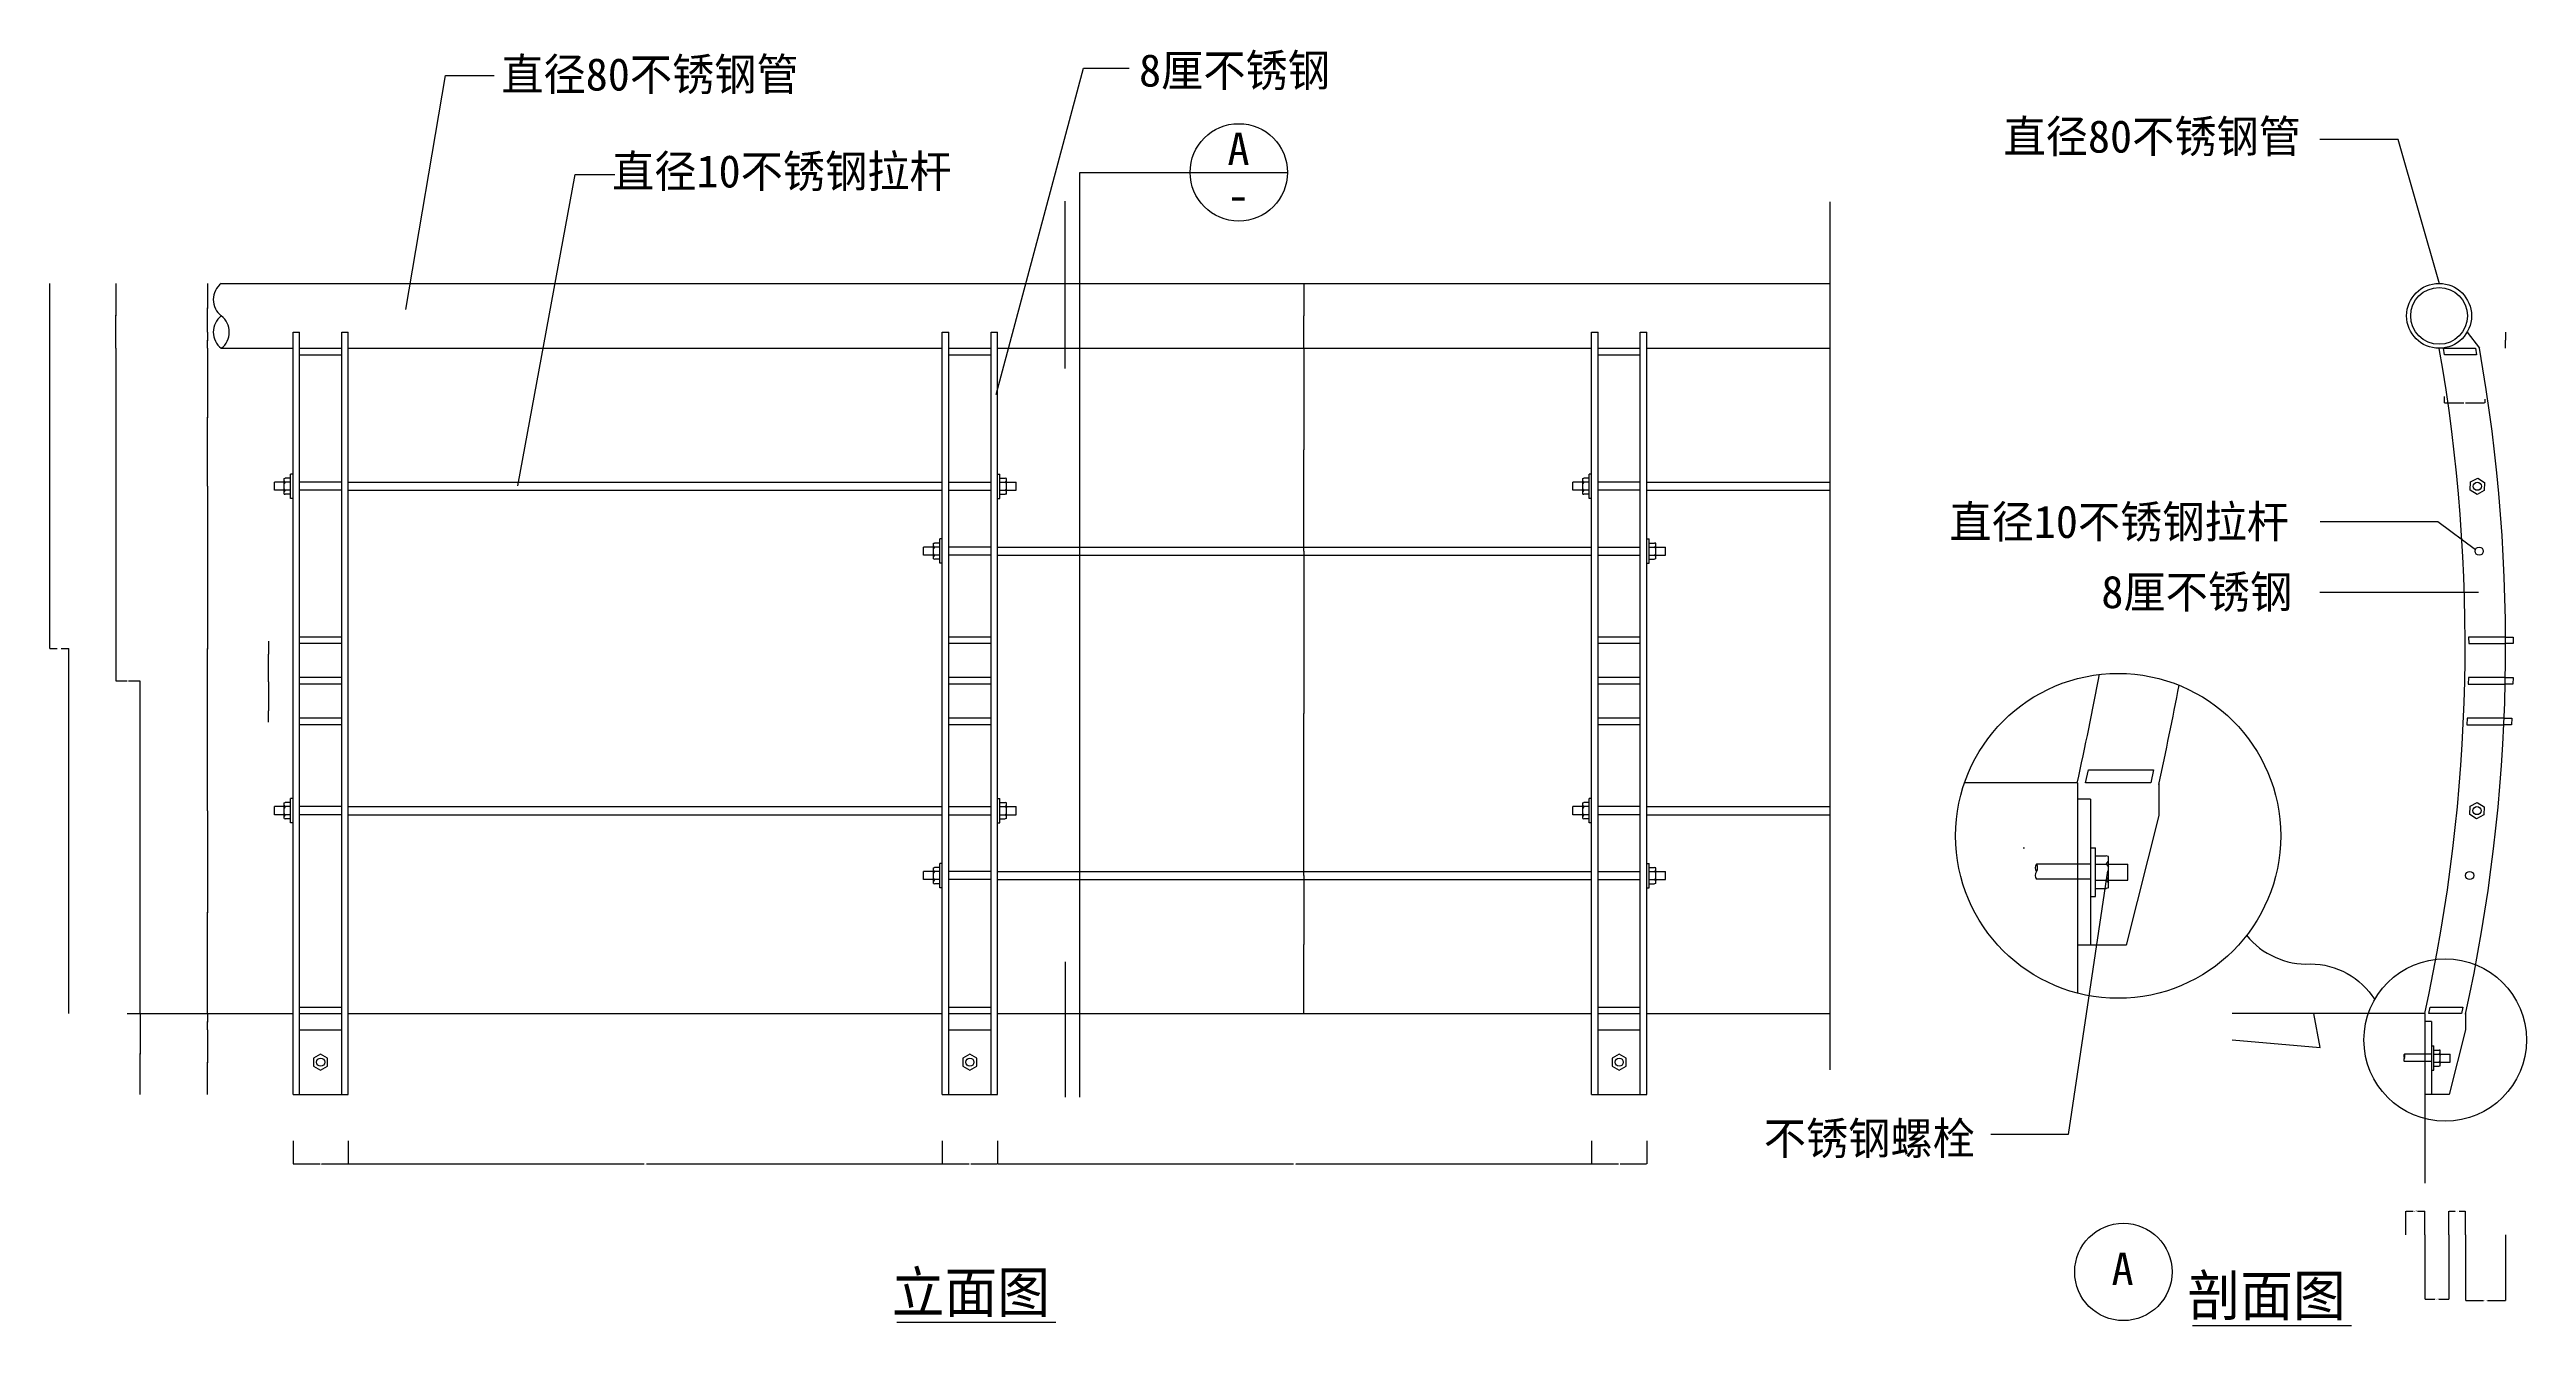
# Model space of a CAD drawing. Header units: metres. Extents: x 294 to 3346, y 3148 to 4721.
import ezdxf

# ---------------------------------------------------------------- set-up
doc = ezdxf.new("R2010")
doc.units = ezdxf.units.M
for name, color, linetype in [('2', 2, 'Continuous'), ('3', 3, 'Continuous'), ('4', 4, 'Continuous'), ('7', 7, 'Continuous'), ('BH', 3, 'Continuous'), ('DIM', 3, 'Continuous'), ('TEXT', 3, 'Continuous')]:
    doc.layers.add(name, color=color, linetype=linetype)
doc.dimstyles.get("Standard").update_dxf_attribs({"dimtxt": 2.5, "dimasz": 2.5, "dimexe": 1.25, "dimexo": 0.625, "dimtad": 1, "dimcen": 2.5, "dimazin": 3, "dimtfac": 1, "dimtmove": 0, "dimatfit": 3})

# ---------------------------------------------------------------- blocks, each defined once
blk = doc.blocks.new('*D1')
for p, q in [((1839.79, 4102.45), (1839.79, 3902.45)), ((1839.54, 3902.45), (1839.29, 3902.45)), ((1839.79, 3702.45), (1839.79, 3902.45)), ((1839.79, 3902.45), (1839.79, 3902.45)), ((1840.04, 3902.45), (1840.29, 3902.45))]:
    blk.add_line(p, q)
at = {"layer": 'Defpoints'}
for p in [(1839.79, 4102.45), (1839.79, 3902.45), (1839.79, 3702.45)]:
    blk.add_point(p, dxfattribs=at)
at = {"layer": 'DIM', "insert": (1839.79, 3903.575), "char_height": 1, "attachment_point": 5}
blk.add_mtext('0', dxfattribs=at)
blk = doc.blocks.new('*D2')
for p, q in [((1839.79, 4432.45), (1839.79, 4392.45)), ((1839.54, 4392.45), (1839.29, 4392.45)), ((1839.79, 4352.45), (1839.79, 4392.45)), ((1839.79, 4392.45), (1839.79, 4392.45)), ((1840.04, 4392.45), (1840.29, 4392.45))]:
    blk.add_line(p, q)
at = {"layer": 'Defpoints'}
for p in [(1839.79, 4432.45), (1839.79, 4392.45), (1839.79, 4352.45)]:
    blk.add_point(p, dxfattribs=at)
at = {"layer": 'DIM', "insert": (1839.79, 4393.575), "char_height": 1, "attachment_point": 5}
blk.add_mtext('0', dxfattribs=at)
blk = doc.blocks.new('*D3')
for p, q in [((1839.79, 4352.45), (1839.79, 4227.45)), ((1839.54, 4227.45), (1839.29, 4227.45)), ((1839.79, 4102.45), (1839.79, 4227.45)), ((1839.79, 4227.45), (1839.79, 4227.45)), ((1840.04, 4227.45), (1840.29, 4227.45))]:
    blk.add_line(p, q)
at = {"layer": 'Defpoints'}
for p in [(1839.79, 4352.45), (1839.79, 4227.45), (1839.79, 4102.45)]:
    blk.add_point(p, dxfattribs=at)
at = {"layer": 'DIM', "insert": (1839.79, 4228.575), "char_height": 1, "attachment_point": 5}
blk.add_mtext('0', dxfattribs=at)
blk = doc.blocks.new('*D4')
for p, q in [((1462.42, 3375.36), (1462.42, 3347)), ((2194.42, 3375.36), (2194.42, 3347)), ((1462.67, 3347), (1826.92, 3347)), ((1829.92, 3347), (2194.17, 3347))]:
    blk.add_line(p, q)
at = {"layer": 'Defpoints'}
for p in [(1462.42, 3375.36), (2194.42, 3375.36), (1462.42, 3347)]:
    blk.add_point(p, dxfattribs=at)
at = {"layer": 'DIM', "insert": (1828.42, 3347), "char_height": 1, "attachment_point": 5}
blk.add_mtext('732', dxfattribs=at)
blk = doc.blocks.new('*D5')
for p, q in [((1839.79, 3702.45), (1839.79, 3617.45)), ((1839.54, 3617.45), (1839.29, 3617.45)), ((1839.79, 3532.45), (1839.79, 3617.45)), ((1839.79, 3617.45), (1839.79, 3617.45)), ((1840.04, 3617.45), (1840.29, 3617.45))]:
    blk.add_line(p, q)
at = {"layer": 'Defpoints'}
for p in [(1839.79, 3702.45), (1839.79, 3617.45), (1839.79, 3532.45)]:
    blk.add_point(p, dxfattribs=at)
at = {"layer": 'DIM', "insert": (1839.79, 3618.575), "char_height": 1, "attachment_point": 5}
blk.add_mtext('0', dxfattribs=at)
blk = doc.blocks.new('*D6')
for p, q in [((563.99, 3975.44), (563.74, 3975.44)), ((564.24, 3991.45), (564.24, 3975.44)), ((564.24, 3941.45), (564.24, 3975.44)), ((564.24, 3975.44), (564.24, 3975.44)), ((564.49, 3975.44), (564.74, 3975.44))]:
    blk.add_line(p, q)
at = {"layer": 'Defpoints'}
for p in [(564.24, 3991.45), (564.24, 3975.44), (564.24, 3941.45)]:
    blk.add_point(p, dxfattribs=at)
at = {"layer": 'DIM', "insert": (564.24, 3976.565), "char_height": 1, "attachment_point": 5}
blk.add_mtext('0', dxfattribs=at)
blk = doc.blocks.new('*D7')
for p, q in [((564.24, 3941.45), (564.24, 3905.73)), ((563.99, 3905.73), (563.74, 3905.73)), ((564.24, 3891.45), (564.24, 3905.73)), ((564.24, 3905.73), (564.24, 3905.73)), ((564.49, 3905.73), (564.74, 3905.73))]:
    blk.add_line(p, q)
at = {"layer": 'Defpoints'}
for p in [(564.24, 3941.45), (564.24, 3905.73), (564.24, 3891.45)]:
    blk.add_point(p, dxfattribs=at)
at = {"layer": 'DIM', "insert": (564.24, 3906.855), "char_height": 1, "attachment_point": 5}
blk.add_mtext('0', dxfattribs=at)
blk = doc.blocks.new('*D8')
for p, q in [((488.98, 3522.45), (488.73, 3522.45)), ((489.23, 3532.45), (489.23, 3522.45)), ((489.23, 3512.45), (489.23, 3522.45)), ((489.23, 3522.45), (489.23, 3522.45)), ((489.48, 3522.45), (489.73, 3522.45))]:
    blk.add_line(p, q)
at = {"layer": 'Defpoints'}
for p in [(489.23, 3532.45), (489.23, 3522.45), (489.23, 3512.45)]:
    blk.add_point(p, dxfattribs=at)
at = {"layer": 'DIM', "insert": (489.23, 3523.575), "char_height": 1, "attachment_point": 5}
blk.add_mtext('0', dxfattribs=at)
blk = doc.blocks.new('*D9')
for p, q in [((405.92, 3532.45), (405.92, 3482.45)), ((405.67, 3482.45), (405.42, 3482.45)), ((405.92, 3432.45), (405.92, 3482.45)), ((405.92, 3482.45), (405.92, 3482.45)), ((406.17, 3482.45), (406.42, 3482.45))]:
    blk.add_line(p, q)
at = {"layer": 'Defpoints'}
for p in [(405.92, 3532.45), (405.92, 3482.45), (405.92, 3432.45)]:
    blk.add_point(p, dxfattribs=at)
at = {"layer": 'DIM', "insert": (405.92, 3483.575), "char_height": 1, "attachment_point": 5}
blk.add_mtext('0', dxfattribs=at)
blk = doc.blocks.new('*D10')
for p, q in [((489.23, 3512.45), (489.23, 3472.45)), ((488.98, 3472.45), (488.73, 3472.45)), ((489.23, 3432.45), (489.23, 3472.45)), ((489.23, 3472.45), (489.23, 3472.45)), ((489.48, 3472.45), (489.73, 3472.45))]:
    blk.add_line(p, q)
at = {"layer": 'Defpoints'}
for p in [(489.23, 3512.45), (489.23, 3472.45), (489.23, 3432.45)]:
    blk.add_point(p, dxfattribs=at)
at = {"layer": 'DIM', "insert": (489.23, 3473.575), "char_height": 1, "attachment_point": 5}
blk.add_mtext('0', dxfattribs=at)
blk = doc.blocks.new('*D11')
for p, q in [((294.43, 4432.45), (294.43, 3982.45)), ((294.68, 3982.45), (303.845, 3982.45)), ((308.845, 3982.45), (318.01, 3982.45)), ((318.26, 3532.45), (318.26, 3982.45))]:
    blk.add_line(p, q)
at = {"layer": 'Defpoints'}
for p in [(294.43, 4432.45), (294.43, 3982.45), (318.26, 3532.45)]:
    blk.add_point(p, dxfattribs=at)
at = {"layer": 'DIM', "insert": (306.345, 3982.45), "char_height": 1, "attachment_point": 5}
blk.add_mtext('23,83', dxfattribs=at)
blk = doc.blocks.new('*D12')
for p, q in [((489.23, 4352.45), (489.23, 4267.45)), ((488.98, 4267.45), (488.73, 4267.45)), ((489.23, 4182.45), (489.23, 4267.45)), ((489.23, 4267.45), (489.23, 4267.45)), ((489.48, 4267.45), (489.73, 4267.45))]:
    blk.add_line(p, q)
at = {"layer": 'Defpoints'}
for p in [(489.23, 4352.45), (489.23, 4267.45), (489.23, 4182.45)]:
    blk.add_point(p, dxfattribs=at)
at = {"layer": 'DIM', "insert": (489.23, 4268.575), "char_height": 1, "attachment_point": 5}
blk.add_mtext('0', dxfattribs=at)
blk = doc.blocks.new('*D13')
for p, q in [((375.92, 4352.45), (375.92, 3942.45)), ((376.17, 3942.45), (389.92, 3942.45)), ((391.92, 3942.45), (405.67, 3942.45)), ((405.92, 3532.45), (405.92, 3942.45))]:
    blk.add_line(p, q)
at = {"layer": 'Defpoints'}
for p in [(375.92, 4352.45), (375.92, 3942.45), (405.92, 3532.45)]:
    blk.add_point(p, dxfattribs=at)
at = {"layer": 'DIM', "insert": (390.92, 3942.45), "char_height": 1, "attachment_point": 5}
blk.add_mtext('30', dxfattribs=at)
blk = doc.blocks.new('*D14')
for p, q in [((489.23, 4182.45), (489.23, 3982.45)), ((488.98, 3982.45), (488.73, 3982.45)), ((489.23, 3782.45), (489.23, 3982.45)), ((489.23, 3982.45), (489.23, 3982.45)), ((489.48, 3982.45), (489.73, 3982.45))]:
    blk.add_line(p, q)
at = {"layer": 'Defpoints'}
for p in [(489.23, 4182.45), (489.23, 3982.45), (489.23, 3782.45)]:
    blk.add_point(p, dxfattribs=at)
at = {"layer": 'DIM', "insert": (489.23, 3983.575), "char_height": 1, "attachment_point": 5}
blk.add_mtext('0', dxfattribs=at)
blk = doc.blocks.new('*D15')
for p, q in [((489.23, 3782.45), (489.23, 3657.45)), ((488.98, 3657.45), (488.73, 3657.45)), ((489.23, 3532.45), (489.23, 3657.45)), ((489.23, 3657.45), (489.23, 3657.45)), ((489.48, 3657.45), (489.73, 3657.45))]:
    blk.add_line(p, q)
at = {"layer": 'Defpoints'}
for p in [(489.23, 3782.45), (489.23, 3657.45), (489.23, 3532.45)]:
    blk.add_point(p, dxfattribs=at)
at = {"layer": 'DIM', "insert": (489.23, 3658.575), "char_height": 1, "attachment_point": 5}
blk.add_mtext('0', dxfattribs=at)
blk = doc.blocks.new('*D16')
for p, q in [((375.92, 4432.45), (375.92, 4392.45)), ((375.67, 4392.45), (375.42, 4392.45)), ((375.92, 4352.45), (375.92, 4392.45)), ((375.92, 4392.45), (375.92, 4392.45)), ((376.17, 4392.45), (376.42, 4392.45))]:
    blk.add_line(p, q)
at = {"layer": 'Defpoints'}
for p in [(375.92, 4432.45), (375.92, 4392.45), (375.92, 4352.45)]:
    blk.add_point(p, dxfattribs=at)
at = {"layer": 'DIM', "insert": (375.92, 4393.575), "char_height": 1, "attachment_point": 5}
blk.add_mtext('0', dxfattribs=at)
blk = doc.blocks.new('*D17')
for p, q in [((489.23, 4432.45), (489.23, 4402.45)), ((488.98, 4402.45), (488.73, 4402.45)), ((489.23, 4372.45), (489.23, 4402.45)), ((489.23, 4402.45), (489.23, 4402.45)), ((489.48, 4402.45), (489.73, 4402.45))]:
    blk.add_line(p, q)
at = {"layer": 'Defpoints'}
for p in [(489.23, 4432.45), (489.23, 4402.45), (489.23, 4372.45)]:
    blk.add_point(p, dxfattribs=at)
at = {"layer": 'DIM', "insert": (489.23, 4403.575), "char_height": 1, "attachment_point": 5}
blk.add_mtext('0', dxfattribs=at)
blk = doc.blocks.new('*D18')
for p, q in [((489.23, 4372.45), (489.23, 4362.45)), ((488.98, 4362.45), (488.73, 4362.45)), ((489.23, 4352.45), (489.23, 4362.45)), ((489.23, 4362.45), (489.23, 4362.45)), ((489.48, 4362.45), (489.73, 4362.45))]:
    blk.add_line(p, q)
at = {"layer": 'Defpoints'}
for p in [(489.23, 4372.45), (489.23, 4362.45), (489.23, 4352.45)]:
    blk.add_point(p, dxfattribs=at)
at = {"layer": 'DIM', "insert": (489.23, 4363.575), "char_height": 1, "attachment_point": 5}
blk.add_mtext('0', dxfattribs=at)
blk = doc.blocks.new('*D19')
for p, q in [((662.42, 3375.36), (662.42, 3347)), ((1394.42, 3375.36), (1394.42, 3347)), ((662.67, 3347), (1026.92, 3347)), ((1029.92, 3347), (1394.17, 3347))]:
    blk.add_line(p, q)
at = {"layer": 'Defpoints'}
for p in [(662.42, 3375.36), (1394.42, 3375.36), (662.42, 3347)]:
    blk.add_point(p, dxfattribs=at)
at = {"layer": 'DIM', "insert": (1028.42, 3347), "char_height": 1, "attachment_point": 5}
blk.add_mtext('732', dxfattribs=at)
blk = doc.blocks.new('*D20')
for p, q in [((594.42, 3375.36), (594.42, 3347)), ((662.42, 3375.36), (662.42, 3347)), ((594.67, 3347), (627.42, 3347)), ((629.42, 3347), (662.17, 3347))]:
    blk.add_line(p, q)
at = {"layer": 'Defpoints'}
for p in [(594.42, 3375.36), (662.42, 3375.36), (594.42, 3347)]:
    blk.add_point(p, dxfattribs=at)
at = {"layer": 'DIM', "insert": (628.42, 3347), "char_height": 1, "attachment_point": 5}
blk.add_mtext('68', dxfattribs=at)
blk = doc.blocks.new('*D21')
for p, q in [((1394.42, 3375.36), (1394.42, 3347)), ((1462.42, 3375.36), (1462.42, 3347)), ((1394.67, 3347), (1427.42, 3347)), ((1429.42, 3347), (1462.17, 3347))]:
    blk.add_line(p, q)
at = {"layer": 'Defpoints'}
for p in [(1394.42, 3375.36), (1462.42, 3375.36), (1394.42, 3347)]:
    blk.add_point(p, dxfattribs=at)
at = {"layer": 'DIM', "insert": (1428.42, 3347), "char_height": 1, "attachment_point": 5}
blk.add_mtext('68', dxfattribs=at)
blk = doc.blocks.new('*D22')
for p, q in [((2194.42, 3375.36), (2194.42, 3347)), ((2262.42, 3375.36), (2262.42, 3347)), ((2194.67, 3347), (2227.42, 3347)), ((2229.42, 3347), (2262.17, 3347))]:
    blk.add_line(p, q)
at = {"layer": 'Defpoints'}
for p in [(2194.42, 3375.36), (2262.42, 3375.36), (2194.42, 3347)]:
    blk.add_point(p, dxfattribs=at)
at = {"layer": 'DIM', "insert": (2228.42, 3347), "char_height": 1, "attachment_point": 5}
blk.add_mtext('68', dxfattribs=at)
blk = doc.blocks.new('*D23')
for p, q in [((3271.12, 3259.73), (3271.12, 3178.77)), ((3320.61, 3259.73), (3320.61, 3178.77)), ((3271.37, 3178.77), (3293.365, 3178.77)), ((3298.365, 3178.77), (3320.36, 3178.77))]:
    blk.add_line(p, q)
at = {"layer": 'Defpoints'}
for p in [(3271.12, 3259.73), (3320.61, 3259.73), (3271.12, 3178.77)]:
    blk.add_point(p, dxfattribs=at)
at = {"layer": 'DIM', "insert": (3295.865, 3178.77), "char_height": 1, "attachment_point": 5}
blk.add_mtext('49,49', dxfattribs=at)
blk = doc.blocks.new('*D24')
for p, q in [((3221.12, 3259.73), (3221.12, 3180.17)), ((3250.7, 3259.73), (3250.7, 3180.17)), ((3221.37, 3180.17), (3233.41, 3180.17)), ((3238.41, 3180.17), (3250.45, 3180.17))]:
    blk.add_line(p, q)
at = {"layer": 'Defpoints'}
for p in [(3221.12, 3259.73), (3250.7, 3259.73), (3221.12, 3180.17)]:
    blk.add_point(p, dxfattribs=at)
at = {"layer": 'DIM', "insert": (3235.91, 3180.17), "char_height": 1, "attachment_point": 5}
blk.add_mtext('29,58', dxfattribs=at)
blk = doc.blocks.new('*D25')
for p, q in [((3197.57, 3259.73), (3197.57, 3288.63)), ((3197.82, 3288.63), (3206.845, 3288.63)), ((3211.845, 3288.63), (3220.87, 3288.63)), ((3221.12, 3259.73), (3221.12, 3288.63))]:
    blk.add_line(p, q)
at = {"layer": 'Defpoints'}
for p in [(3197.57, 3288.63), (3197.57, 3259.73), (3221.12, 3259.73)]:
    blk.add_point(p, dxfattribs=at)
at = {"layer": 'DIM', "insert": (3209.345, 3288.63), "char_height": 1, "attachment_point": 5}
blk.add_mtext('23,55', dxfattribs=at)
blk = doc.blocks.new('*D26')
for p, q in [((3250.7, 3259.73), (3250.7, 3288.99)), ((3250.95, 3288.99), (3258.41, 3288.99)), ((3263.41, 3288.99), (3270.87, 3288.99)), ((3271.12, 3259.73), (3271.12, 3288.99))]:
    blk.add_line(p, q)
at = {"layer": 'Defpoints'}
for p in [(3250.7, 3288.99), (3250.7, 3259.73), (3271.12, 3259.73)]:
    blk.add_point(p, dxfattribs=at)
at = {"layer": 'DIM', "insert": (3260.91, 3288.99), "char_height": 1, "attachment_point": 5}
blk.add_mtext('20,42', dxfattribs=at)
blk = doc.blocks.new('*D27')
for p, q in [((3245, 4293.02), (3245, 4285.05)), ((3245.25, 4285.05), (3268.97, 4285.05)), ((3270.97, 4285.05), (3294.69, 4285.05)), ((3294.94, 4289.84), (3294.94, 4285.05))]:
    blk.add_line(p, q)
at = {"layer": 'Defpoints'}
for p in [(3245, 4293.02), (3245, 4285.05), (3294.94, 4289.84)]:
    blk.add_point(p, dxfattribs=at)
at = {"layer": 'DIM', "insert": (3269.97, 4285.05), "char_height": 1, "attachment_point": 5}
blk.add_mtext('50', dxfattribs=at)
blk = doc.blocks.new('*D28')
for p, q in [((3320.31, 4372.45), (3320.31, 4362.62)), ((3320.06, 4362.62), (3319.81, 4362.62)), ((3320.31, 4352.79), (3320.31, 4362.62)), ((3320.31, 4362.62), (3320.31, 4362.62)), ((3320.56, 4362.62), (3320.81, 4362.62))]:
    blk.add_line(p, q)
at = {"layer": 'Defpoints'}
for p in [(3320.31, 4372.45), (3320.31, 4362.62), (3320.31, 4352.79)]:
    blk.add_point(p, dxfattribs=at)
at = {"layer": 'DIM', "insert": (3320.31, 4363.745), "char_height": 1, "attachment_point": 5}
blk.add_mtext('0', dxfattribs=at)

msp = doc.modelspace()

# ---------------------------------------------------------------- hatches: boundary and pattern name
at = {"layer": '3'}
h = msp.add_hatch(dxfattribs=at)
h.set_pattern_fill('ANSI32', scale=25)
h.paths.add_polyline_path([(3293, 4102.39, 1), (3283, 4102.39, 1)])
h = msp.add_hatch(dxfattribs=at)
h.set_pattern_fill('ANSI32', scale=25)
h.paths.add_polyline_path([(3281.27, 3702.58, 1), (3271.27, 3702.58, 1)])
at = {"layer": 'BH'}
h = msp.add_hatch(dxfattribs=at)
h.set_pattern_fill('ANSI32', scale=25)
h.paths.add_polyline_path([(3198.57, 4392.45, 1), (3278.57, 4392.45, 1)])
h.paths.add_polyline_path([(3273.57, 4392.45, -1), (3203.57, 4392.45, -1)])
h = msp.add_hatch(dxfattribs=at)
h.set_pattern_fill('ANSI31', scale=300)
h.paths.add_polyline_path([(2793.16, 3716.71), (2793.16, 3816.71), (2653.85, 3816.71, 0.08), (2642.91, 3751.43, 0.34), (2793.16, 3557.53), (2793.16, 3698.02), (2742.52, 3698.02, -0.31), (2742.52, 3707.37, -0.31), (2742.52, 3716.71)])
h = msp.add_hatch(dxfattribs=at)
h.set_pattern_fill('AR-CONC', scale=10)
h.paths.add_polyline_path([(2653.85, 3816.71, 0.08), (2642.91, 3751.43, 0.34), (2793.16, 3557.53), (2793.16, 3698.02), (2742.52, 3698.02, -0.31), (2742.52, 3707.37, -0.31), (2742.52, 3716.71), (2793.16, 3716.71), (2793.16, 3816.71)])
h = msp.add_hatch(dxfattribs=at)
h.set_pattern_fill('ANSI31', scale=300)
h.paths.add_polyline_path([(2983.46, 3532.45), (2983.46, 3323.29), (3221.12, 3323.29), (3221.12, 3473.11), (3195.8, 3473.11, -0.31), (3195.8, 3477.78, -0.31), (3195.8, 3482.45), (3221.12, 3482.45), (3221.12, 3532.45)])
h = msp.add_hatch(dxfattribs=at)
h.set_pattern_fill('AR-CONC', scale=10)
h.paths.add_polyline_path([(2983.46, 3532.45), (2983.46, 3323.29), (3221.12, 3323.29), (3221.12, 3473.11), (3195.8, 3473.11, -0.31), (3195.8, 3477.78, -0.31), (3195.8, 3482.45), (3221.12, 3482.45), (3221.12, 3532.45)])

# ---------------------------------------------------------------- linework, layer by layer
at = {"layer": '2'}
for p, q in [((2793.16, 3816.71), (2653.85, 3816.71)), ((2793.16, 3816.71), (2793.16, 3557.53)), ((390.18, 3532.45), (594.42, 3532.45)), ((602.42, 3532.45), (654.42, 3532.45)), ((662.42, 3532.45), (1394.42, 3532.45)), ((1402.42, 3532.45), (1454.42, 3532.45)), ((1462.42, 3532.45), (2194.42, 3532.45)), ((2202.42, 3532.45), (2254.42, 3532.45)), ((2262.42, 3532.45), (2488.5, 3532.45)), ((3221.12, 3532.45), (2983.46, 3532.45)), ((3221.12, 3532.45), (3221.12, 3323.29))]:
    msp.add_line(p, q, dxfattribs=at)
at = {"layer": '3'}
for p, q in [((602.42, 4344.45), (654.42, 4344.45)), ((1402.42, 4344.45), (1454.42, 4344.45)), ((2202.42, 4344.45), (2254.42, 4344.45)), ((583.42, 4187.45), (571.42, 4187.45)), ((571.42, 4177.45), (571.42, 4187.45)), ((583.42, 4192.1), (584.87, 4192.45)), ((583.42, 4172.81), (583.42, 4192.1)), ((584.87, 4187.45), (583.42, 4189.13)), ((584.87, 4187.45), (583.42, 4185.77)), ((591.42, 4192.45), (584.87, 4192.45)), ((591.42, 4187.45), (584.87, 4187.45)), ((594.42, 4197.45), (591.42, 4197.45)), ((591.42, 4167.45), (591.42, 4197.45)), ((654.42, 4187.45), (602.42, 4187.45)), ((662.42, 4187.45), (1394.42, 4187.45)), ((1402.42, 4187.45), (1454.42, 4187.45)), ((1462.42, 4197.45), (1465.42, 4197.45)), ((1465.42, 4167.45), (1465.42, 4197.45)), ((1465.42, 4192.45), (1471.96, 4192.45)), ((1465.42, 4187.45), (1471.96, 4187.45)), ((1473.42, 4192.1), (1471.96, 4192.45)), ((1471.96, 4187.45), (1473.42, 4189.13)), ((1471.96, 4187.45), (1473.42, 4185.77)), ((1473.42, 4172.81), (1473.42, 4192.1)), ((1473.42, 4187.45), (1485.42, 4187.45)), ((1485.42, 4177.45), (1485.42, 4187.45)), ((2171.42, 4177.45), (2171.42, 4187.45)), ((2183.42, 4187.45), (2171.42, 4187.45)), ((2183.42, 4192.1), (2184.87, 4192.45)), ((2183.42, 4172.81), (2183.42, 4192.1)), ((2184.87, 4187.45), (2183.42, 4189.13)), ((2184.87, 4187.45), (2183.42, 4185.77)), ((2191.42, 4192.45), (2184.87, 4192.45)), ((2191.42, 4187.45), (2184.87, 4187.45)), ((2194.42, 4197.45), (2191.42, 4197.45)), ((2191.42, 4167.45), (2191.42, 4197.45)), ((2254.42, 4187.45), (2202.42, 4187.45)), ((2262.42, 4187.45), (2488.5, 4187.45)), ((583.42, 4177.45), (571.42, 4177.45)), ((584.87, 4177.45), (583.42, 4179.13)), ((584.87, 4177.45), (583.42, 4175.77)), ((583.42, 4172.81), (584.87, 4172.45)), ((591.42, 4177.45), (584.87, 4177.45)), ((591.42, 4172.45), (584.87, 4172.45)), ((594.42, 4167.45), (591.42, 4167.45)), ((654.42, 4177.45), (602.42, 4177.45)), ((662.42, 4177.45), (1394.42, 4177.45)), ((1402.42, 4177.45), (1454.42, 4177.45)), ((1462.42, 4167.45), (1465.42, 4167.45)), ((1465.42, 4177.45), (1471.96, 4177.45)), ((1465.42, 4172.45), (1471.96, 4172.45)), ((1471.96, 4177.45), (1473.42, 4179.13)), ((1471.96, 4177.45), (1473.42, 4175.77)), ((1473.42, 4172.81), (1471.96, 4172.45)), ((1473.42, 4177.45), (1485.42, 4177.45)), ((2183.42, 4177.45), (2171.42, 4177.45)), ((2184.87, 4177.45), (2183.42, 4179.13)), ((2184.87, 4177.45), (2183.42, 4175.77)), ((2183.42, 4172.81), (2184.87, 4172.45)), ((2191.42, 4177.45), (2184.87, 4177.45)), ((2191.42, 4172.45), (2184.87, 4172.45)), ((2194.42, 4167.45), (2191.42, 4167.45)), ((2254.42, 4177.45), (2202.42, 4177.45)), ((2262.42, 4177.45), (2488.5, 4177.45)), ((1383.42, 4107.45), (1371.42, 4107.45)), ((1371.42, 4097.45), (1371.42, 4107.45)), ((1383.42, 4097.45), (1371.42, 4097.45)), ((1383.42, 4112.1), (1384.87, 4112.45)), ((1383.42, 4092.81), (1383.42, 4112.1)), ((1384.87, 4107.45), (1383.42, 4109.13)), ((1384.87, 4107.45), (1383.42, 4105.77)), ((1384.87, 4097.45), (1383.42, 4099.13)), ((1384.87, 4097.45), (1383.42, 4095.77)), ((1383.42, 4092.81), (1384.87, 4092.45)), ((1391.42, 4112.45), (1384.87, 4112.45)), ((1391.42, 4107.45), (1384.87, 4107.45)), ((1391.42, 4097.45), (1384.87, 4097.45)), ((1391.42, 4092.45), (1384.87, 4092.45)), ((1394.42, 4117.45), (1391.42, 4117.45)), ((1391.42, 4087.45), (1391.42, 4117.45)), ((1454.42, 4107.45), (1402.42, 4107.45)), ((1454.42, 4097.45), (1402.42, 4097.45)), ((1462.42, 4107.45), (2194.42, 4107.45)), ((1462.42, 4097.45), (2194.42, 4097.45)), ((2202.42, 4107.45), (2254.42, 4107.45)), ((2202.42, 4097.45), (2254.42, 4097.45)), ((2262.42, 4117.45), (2265.42, 4117.45)), ((2265.42, 4087.45), (2265.42, 4117.45)), ((2265.42, 4112.45), (2271.96, 4112.45)), ((2265.42, 4107.45), (2271.96, 4107.45)), ((2265.42, 4097.45), (2271.96, 4097.45)), ((2265.42, 4092.45), (2271.96, 4092.45)), ((2273.42, 4112.1), (2271.96, 4112.45)), ((2271.96, 4107.45), (2273.42, 4109.13)), ((2271.96, 4107.45), (2273.42, 4105.77)), ((2271.96, 4097.45), (2273.42, 4099.13)), ((2271.96, 4097.45), (2273.42, 4095.77)), ((2273.42, 4092.81), (2271.96, 4092.45)), ((2273.42, 4092.81), (2273.42, 4112.1)), ((2273.42, 4107.45), (2285.42, 4107.45)), ((2273.42, 4097.45), (2285.42, 4097.45)), ((2285.42, 4097.45), (2285.42, 4107.45)), ((1394.42, 4087.45), (1391.42, 4087.45)), ((2262.42, 4087.45), (2265.42, 4087.45)), ((654.42, 3996.45), (602.42, 3996.45)), ((654.42, 3988.45), (602.42, 3988.45)), ((1454.42, 3996.45), (1402.42, 3996.45)), ((1454.42, 3988.45), (1402.42, 3988.45)), ((2254.42, 3996.45), (2202.42, 3996.45)), ((2254.42, 3988.45), (2202.42, 3988.45)), ((654.42, 3946.45), (602.42, 3946.45)), ((654.42, 3938.45), (602.42, 3938.45)), ((1454.42, 3946.45), (1402.42, 3946.45)), ((1454.42, 3938.45), (1402.42, 3938.45)), ((2254.42, 3946.45), (2202.42, 3946.45)), ((2254.42, 3938.45), (2202.42, 3938.45)), ((654.42, 3896.45), (602.42, 3896.45)), ((654.42, 3888.45), (602.42, 3888.45)), ((1454.42, 3896.45), (1402.42, 3896.45)), ((1454.42, 3888.45), (1402.42, 3888.45)), ((2254.42, 3896.45), (2202.42, 3896.45)), ((2254.42, 3888.45), (2202.42, 3888.45)), ((571.42, 3777.45), (571.42, 3787.45)), ((583.42, 3787.45), (571.42, 3787.45)), ((583.42, 3792.1), (584.87, 3792.45)), ((583.42, 3772.81), (583.42, 3792.1)), ((584.87, 3787.45), (583.42, 3789.13)), ((584.87, 3787.45), (583.42, 3785.77)), ((591.42, 3792.45), (584.87, 3792.45)), ((591.42, 3787.45), (584.87, 3787.45)), ((594.42, 3797.45), (591.42, 3797.45)), ((591.42, 3767.45), (591.42, 3797.45)), ((654.42, 3787.45), (602.42, 3787.45)), ((662.42, 3787.45), (1394.42, 3787.45)), ((1402.42, 3787.45), (1454.42, 3787.45)), ((1462.42, 3797.45), (1465.42, 3797.45)), ((1465.42, 3767.45), (1465.42, 3797.45)), ((1465.42, 3792.45), (1471.96, 3792.45)), ((1465.42, 3787.45), (1471.96, 3787.45)), ((1473.42, 3792.1), (1471.96, 3792.45)), ((1471.96, 3787.45), (1473.42, 3789.13)), ((1471.96, 3787.45), (1473.42, 3785.77)), ((1473.42, 3772.81), (1473.42, 3792.1)), ((1473.42, 3787.45), (1485.42, 3787.45)), ((1485.42, 3777.45), (1485.42, 3787.45)), ((2183.42, 3787.45), (2171.42, 3787.45)), ((2171.42, 3777.45), (2171.42, 3787.45)), ((2183.42, 3792.1), (2184.87, 3792.45)), ((2183.42, 3772.81), (2183.42, 3792.1)), ((2184.87, 3787.45), (2183.42, 3789.13)), ((2184.87, 3787.45), (2183.42, 3785.77)), ((2191.42, 3792.45), (2184.87, 3792.45)), ((2191.42, 3787.45), (2184.87, 3787.45)), ((2194.42, 3797.45), (2191.42, 3797.45)), ((2191.42, 3767.45), (2191.42, 3797.45)), ((2254.42, 3787.45), (2202.42, 3787.45)), ((2262.42, 3787.45), (2488.5, 3787.45)), ((2809.16, 3796.71), (2793.16, 3796.71)), ((2809.16, 3796.71), (2793.16, 3796.71)), ((2809.16, 3796.71), (2809.16, 3616.71)), ((583.42, 3777.45), (571.42, 3777.45)), ((584.87, 3777.45), (583.42, 3779.13)), ((584.87, 3777.45), (583.42, 3775.77)), ((583.42, 3772.81), (584.87, 3772.45)), ((591.42, 3777.45), (584.87, 3777.45)), ((591.42, 3772.45), (584.87, 3772.45)), ((594.42, 3767.45), (591.42, 3767.45)), ((654.42, 3777.45), (602.42, 3777.45)), ((662.42, 3777.45), (1394.42, 3777.45)), ((1402.42, 3777.45), (1454.42, 3777.45)), ((1462.42, 3767.45), (1465.42, 3767.45)), ((1465.42, 3777.45), (1471.96, 3777.45)), ((1465.42, 3772.45), (1471.96, 3772.45)), ((1471.96, 3777.45), (1473.42, 3779.13)), ((1471.96, 3777.45), (1473.42, 3775.77)), ((1473.42, 3772.81), (1471.96, 3772.45)), ((1473.42, 3777.45), (1485.42, 3777.45)), ((2183.42, 3777.45), (2171.42, 3777.45)), ((2184.87, 3777.45), (2183.42, 3779.13)), ((2184.87, 3777.45), (2183.42, 3775.77)), ((2183.42, 3772.81), (2184.87, 3772.45)), ((2191.42, 3777.45), (2184.87, 3777.45)), ((2191.42, 3772.45), (2184.87, 3772.45)), ((2194.42, 3767.45), (2191.42, 3767.45)), ((2254.42, 3777.45), (2202.42, 3777.45)), ((2262.42, 3777.45), (2488.5, 3777.45)), ((2809.16, 3736.71), (2809.16, 3676.71)), ((2809.16, 3736.71), (2815.16, 3736.71)), ((2815.16, 3676.71), (2815.16, 3736.71)), ((2815.16, 3726.71), (2828.25, 3726.71)), ((2831.16, 3726.01), (2828.25, 3726.71)), ((2831.16, 3687.42), (2831.16, 3726.01)), ((1371.42, 3697.45), (1371.42, 3707.45)), ((1383.42, 3707.45), (1371.42, 3707.45)), ((1383.42, 3697.45), (1371.42, 3697.45)), ((1383.42, 3712.1), (1384.87, 3712.45)), ((1383.42, 3692.81), (1383.42, 3712.1)), ((1384.87, 3707.45), (1383.42, 3709.13)), ((1384.87, 3707.45), (1383.42, 3705.77)), ((1384.87, 3697.45), (1383.42, 3699.13)), ((1384.87, 3697.45), (1383.42, 3695.77)), ((1383.42, 3692.81), (1384.87, 3692.45)), ((1391.42, 3712.45), (1384.87, 3712.45)), ((1391.42, 3707.45), (1384.87, 3707.45)), ((1391.42, 3697.45), (1384.87, 3697.45)), ((1391.42, 3687.45), (1391.42, 3717.45)), ((1394.42, 3717.45), (1391.42, 3717.45)), ((1454.42, 3707.45), (1402.42, 3707.45)), ((1454.42, 3697.45), (1402.42, 3697.45)), ((1462.42, 3707.45), (2194.42, 3707.45)), ((1462.42, 3697.45), (2194.42, 3697.45)), ((2202.42, 3707.45), (2254.42, 3707.45)), ((2202.42, 3697.45), (2254.42, 3697.45)), ((2262.42, 3717.45), (2265.42, 3717.45)), ((2265.42, 3687.45), (2265.42, 3717.45)), ((2265.42, 3712.45), (2271.96, 3712.45)), ((2265.42, 3707.45), (2271.96, 3707.45)), ((2265.42, 3697.45), (2271.96, 3697.45)), ((2273.42, 3712.1), (2271.96, 3712.45)), ((2271.96, 3707.45), (2273.42, 3709.13)), ((2271.96, 3707.45), (2273.42, 3705.77)), ((2271.96, 3697.45), (2273.42, 3699.13)), ((2271.96, 3697.45), (2273.42, 3695.77)), ((2273.42, 3692.81), (2271.96, 3692.45)), ((2273.42, 3692.81), (2273.42, 3712.1)), ((2273.42, 3707.45), (2285.42, 3707.45)), ((2273.42, 3697.45), (2285.42, 3697.45)), ((2285.42, 3697.45), (2285.42, 3707.45)), ((2809.16, 3716.71), (2742.52, 3716.71)), ((2809.16, 3698.02), (2742.52, 3698.02)), ((2815.16, 3716.71), (2828.25, 3716.71)), ((2815.16, 3696.71), (2828.25, 3696.71)), ((2828.25, 3716.71), (2831.16, 3720.07)), ((2828.25, 3716.71), (2831.16, 3713.35)), ((2828.25, 3696.71), (2831.16, 3700.07)), ((2828.25, 3696.71), (2831.16, 3693.35)), ((2831.16, 3716.71), (2855.16, 3716.71)), ((2831.16, 3696.71), (2855.16, 3696.71)), ((2855.16, 3696.71), (2855.16, 3716.71)), ((1391.42, 3692.45), (1384.87, 3692.45)), ((1394.42, 3687.45), (1391.42, 3687.45)), ((2262.42, 3687.45), (2265.42, 3687.45)), ((2265.42, 3692.45), (2271.96, 3692.45)), ((2809.16, 3676.71), (2815.16, 3676.71)), ((2815.16, 3686.71), (2828.25, 3686.71)), ((2831.16, 3687.42), (2828.25, 3686.71)), ((602.42, 3540.45), (654.42, 3540.45)), ((1402.42, 3540.45), (1454.42, 3540.45)), ((2202.42, 3540.45), (2254.42, 3540.45)), ((602.42, 3512.45), (654.42, 3512.45)), ((1402.42, 3512.45), (1454.42, 3512.45)), ((2202.42, 3512.45), (2254.42, 3512.45)), ((3229.12, 3522.45), (3221.12, 3522.45)), ((3229.12, 3522.45), (3221.12, 3522.45)), ((3229.12, 3522.45), (3229.12, 3432.45)), ((3229.12, 3482.45), (3195.8, 3482.45)), ((3229.12, 3492.45), (3232.12, 3492.45)), ((3229.12, 3492.45), (3229.12, 3462.45)), ((3232.12, 3462.45), (3232.12, 3492.45)), ((3232.12, 3487.45), (3238.66, 3487.45)), ((3232.12, 3482.45), (3238.66, 3482.45)), ((3240.12, 3487.1), (3238.66, 3487.45)), ((3238.66, 3482.45), (3240.12, 3484.13)), ((3238.66, 3482.45), (3240.12, 3480.77)), ((3240.12, 3467.81), (3240.12, 3487.1)), ((3240.12, 3482.45), (3252.12, 3482.45)), ((3252.12, 3472.45), (3252.12, 3482.45)), ((3229.12, 3473.11), (3195.8, 3473.11)), ((3229.12, 3462.45), (3232.12, 3462.45)), ((3232.12, 3472.45), (3238.66, 3472.45)), ((3232.12, 3467.45), (3238.66, 3467.45)), ((3238.66, 3472.45), (3240.12, 3474.13)), ((3238.66, 3472.45), (3240.12, 3470.77)), ((3240.12, 3467.81), (3238.66, 3467.45)), ((3240.12, 3472.45), (3252.12, 3472.45)), ((602.42, 3432.45), (654.42, 3432.45)), ((1402.42, 3432.45), (1454.42, 3432.45)), ((2202.42, 3432.45), (2254.42, 3432.45))]:
    msp.add_line(p, q, dxfattribs=at)
for points in [[(3276.92, 4177.74), (3277.32, 4187.73), (3286.17, 4192.38), (3294.63, 4187.03), (3294.22, 4177.04), (3285.37, 4172.39)], [(3276.41, 3777.94), (3276.81, 3787.93), (3285.66, 3792.58), (3294.11, 3787.23), (3293.71, 3777.24), (3284.86, 3772.59)], [(637.08, 3467.45), (637.08, 3477.45), (628.42, 3482.45), (619.76, 3477.45), (619.76, 3467.45), (628.42, 3462.45)], [(1437.08, 3467.45), (1437.08, 3477.45), (1428.42, 3482.45), (1419.76, 3477.45), (1419.76, 3467.45), (1428.42, 3462.45)], [(2237.08, 3467.45), (2237.08, 3477.45), (2228.42, 3482.45), (2219.76, 3477.45), (2219.76, 3467.45), (2228.42, 3462.45)]]:
    msp.add_lwpolyline(points, close=True, dxfattribs=at)
for centre, radius in [((3285.77, 4182.39), 5), ((3288, 4102.39), 5), ((2843.16, 3751.43), 200.25), ((3285.26, 3782.58), 5), ((3276.27, 3702.58), 5), ((3246.12, 3499.81), 100.12), ((628.42, 3472.45), 5), ((1428.42, 3472.45), 5), ((2228.42, 3472.45), 5)]:
    msp.add_circle(centre, radius, dxfattribs=at)
for centre, radius, start, end in [((2749.41, 3712.04), 8.32, 145.84, 214.16), ((2749.41, 3702.7), 8.32, 145.84, 214.16), ((2735.64, 3712.04), 8.32, 325.84, 34.16), ((3199.24, 3480.12), 4.16, 145.84, 214.16), ((3192.35, 3480.12), 4.16, 325.84, 34.16), ((3199.24, 3475.45), 4.16, 145.84, 214.16)]:
    msp.add_arc(centre, radius, start, end, dxfattribs=at)
at = {"layer": '4'}
for p, q in [((506.08, 4432.45), (2488.5, 4432.45)), ((506.08, 4352.45), (594.42, 4352.45)), ((602.42, 4352.45), (654.42, 4352.45)), ((662.42, 4352.45), (1394.42, 4352.45)), ((1402.42, 4352.45), (1454.42, 4352.45)), ((1462.42, 4352.45), (2194.42, 4352.45)), ((2202.42, 4352.45), (2254.42, 4352.45)), ((2262.42, 4352.45), (2488.5, 4352.45))]:
    msp.add_line(p, q, dxfattribs=at)
for points in [[(3245.24, 4344.45), (3243.84, 4352.45), (3283.29, 4352.45), (3284.7, 4344.45)], [(2803, 3816.71), (2806.48, 3832.71), (2886.8, 3832.71), (2883.32, 3816.71)], [(3226.04, 3532.45), (3227.77, 3540.45), (3267.94, 3540.45), (3266.2, 3532.45)]]:
    msp.add_lwpolyline(points, close=True, dxfattribs=at)
for points in [[(3319.98, 3996.45), (3275.03, 3996.45), (3275.06, 3988.45), (3320.02, 3988.45)], [(3319.98, 3996.45), (3329.98, 3996.45), (3330.02, 3988.45), (3320.02, 3988.45)], [(3319.71, 3946.45), (3274.71, 3946.45), (3274.55, 3938.45), (3319.56, 3938.45)], [(3319.71, 3946.45), (3329.71, 3946.45), (3329.56, 3938.45), (3319.56, 3938.45)], [(3318.25, 3896.45), (3273.21, 3896.45), (3272.86, 3888.45), (3317.91, 3888.45)], [(3318.25, 3896.45), (3328.25, 3896.45), (3327.91, 3888.45), (3317.91, 3888.45)]]:
    msp.add_lwpolyline(points, dxfattribs=at)
for centre, start, end in [((521.45, 4412.45), 127.54, 232.46), ((490.71, 4372.45), 307.54, 52.46)]:
    msp.add_arc(centre, 25.22, start, end, dxfattribs=at)
at = {"layer": '7'}
for p, q in [((594.42, 3432.45), (594.42, 4372.45)), ((594.42, 4372.45), (602.42, 4372.45)), ((602.42, 3432.45), (602.42, 4372.45)), ((654.42, 3432.45), (654.42, 4372.45)), ((654.42, 4372.45), (662.42, 4372.45)), ((662.42, 3432.45), (662.42, 4372.45)), ((1394.42, 3432.45), (1394.42, 4372.45)), ((1394.42, 4372.45), (1402.42, 4372.45)), ((1402.42, 3432.45), (1402.42, 4372.45)), ((1454.42, 3432.45), (1454.42, 4372.45)), ((1454.42, 4372.45), (1462.42, 4372.45)), ((1462.42, 3432.45), (1462.42, 4372.45)), ((2194.42, 3432.45), (2194.42, 4372.45)), ((2194.42, 4372.45), (2202.42, 4372.45)), ((2202.42, 3432.45), (2202.42, 4372.45)), ((2254.42, 3432.45), (2254.42, 4372.45)), ((2254.42, 4372.45), (2262.42, 4372.45)), ((2262.42, 3432.45), (2262.42, 4372.45)), ((3273.21, 4372.45), (3288.31, 4352.79)), ((2893.16, 3816.71), (2893.16, 3776.71)), ((2893.16, 3776.71), (2853.16, 3616.71)), ((2853.16, 3616.71), (2793.16, 3616.71)), ((3271.12, 3512.45), (3251.12, 3432.45)), ((3271.12, 3532.45), (3271.12, 3512.45)), ((594.42, 3432.45), (602.42, 3432.45)), ((654.42, 3432.45), (662.42, 3432.45)), ((1394.42, 3432.45), (1402.42, 3432.45)), ((1454.42, 3432.45), (1462.42, 3432.45)), ((2194.42, 3432.45), (2202.42, 3432.45)), ((2254.42, 3432.45), (2262.42, 3432.45)), ((3251.12, 3432.45), (3221.12, 3432.45))]:
    msp.add_line(p, q, dxfattribs=at)
for radius in [40, 35]:
    msp.add_circle((3238.57, 4392.45), radius, dxfattribs=at)
for centre, radius, start, end in [((521.45, 4372.45), 25.22, 127.54, 232.46), ((1163.25, 3987.43), 2107.37, 347.53, 9.97), ((1213.21, 3985.42), 2107.37, 347.56, 10.04), ((-1322.58, 4726.67), 4214.74, 347.53, 349.39), ((-1222.65, 4722.65), 4214.73, 347.56, 349.26)]:
    msp.add_arc(centre, radius, start, end, dxfattribs=at)
at = {"layer": 'DIM'}
for p, q in [((1563.91, 3429.22), (1563.91, 4569.35)), ((1563.91, 4569.35), (1819.72, 4569.35)), ((1545.88, 4327.5), (1545.88, 4533.84)), ((2488.5, 3462.96), (2488.5, 4532.96)), ((1545.88, 3596), (1545.88, 3429.39))]:
    msp.add_line(p, q, dxfattribs=at)
msp.add_lwpolyline([(1699.72, 4569.35), (1819.72, 4569.35)], dxfattribs=at)
msp.add_lwpolyline([(3001.5, 3628.85, 0.24), (3079.98, 3593.54, -0.26), (3159.22, 3549.54, -5)], format="xyb", dxfattribs=at)
msp.add_circle((1759.72, 4569.35), 60, dxfattribs=at)
at = {"layer": 'TEXT'}
for p, q in [((1338.19, 3151.97), (1534.1, 3151.97)), ((2934.79, 3147.89), (3130.71, 3147.89))]:
    msp.add_line(p, q, dxfattribs=at)
msp.add_circle((2849.6, 3213.89), 60, dxfattribs=at)

# ---------------------------------------------------------------- texts
at = {"layer": 'DIM'}
for s, p in [('A', (1745.73, 4578.42)), ('-', (1745.62, 4521.09))]:
    msp.add_text(s, height=40, dxfattribs=at).set_placement(p)
at = {"layer": 'TEXT'}
for s, height, p in [('直径80不锈钢管', 40, (851.03, 4670.2)), ('8厘不锈钢', 40, (1636.78, 4675.1)), ('直径80不锈钢管', 40, (2701.92, 4593.66)), ('直径10不锈钢拉杆', 40, (987.52, 4550.7)), ('直径10不锈钢拉杆', 40, (2635.19, 4118.65)), ('8厘不锈钢', 40, (2822.42, 4032.18)), ('不锈钢螺栓', 40, (2406.6, 3358.64)), ('A', 40, (2834.97, 3197.8)), ('立面图', 50, (1332.05, 3163.92)), ('剖面图', 50, (2928.66, 3159.85))]:
    msp.add_text(s, height=height, dxfattribs=at).set_placement(p)

# ---------------------------------------------------------------- dimensions: what is measured, and where the dimension line sits
at = {"layer": 'DIM'}
for base, p1, p2, picture, middle in [((294.43, 3982.45), (294.43, 4432.45), (318.26, 3532.45), '*D11', (306.345, 3982.45)), ((375.92, 4392.45), (375.92, 4432.45), (375.92, 4352.45), '*D16', (375.92, 4393.575)), ((489.23, 4402.45), (489.23, 4432.45), (489.23, 4372.45), '*D17', (489.23, 4403.575)), ((1839.79, 4392.45), (1839.79, 4432.45), (1839.79, 4352.45), '*D2', (1839.79, 4393.575)), ((489.23, 4362.45), (489.23, 4372.45), (489.23, 4352.45), '*D18', (489.23, 4363.575)), ((3320.31, 4362.62), (3320.31, 4372.45), (3320.31, 4352.79), '*D28', (3320.31, 4363.745)), ((375.92, 3942.45), (375.92, 4352.45), (405.92, 3532.45), '*D13', (390.92, 3942.45)), ((489.23, 4267.45), (489.23, 4352.45), (489.23, 4182.45), '*D12', (489.23, 4268.575)), ((1839.79, 4227.45), (1839.79, 4352.45), (1839.79, 4102.45), '*D3', (1839.79, 4228.575)), ((489.23, 3982.45), (489.23, 4182.45), (489.23, 3782.45), '*D14', (489.23, 3983.575)), ((1839.79, 3902.45), (1839.79, 4102.45), (1839.79, 3702.45), '*D1', (1839.79, 3903.575)), ((564.24, 3975.44), (564.24, 3991.45), (564.24, 3941.45), '*D6', (564.24, 3976.565)), ((564.24, 3905.73), (564.24, 3941.45), (564.24, 3891.45), '*D7', (564.24, 3906.855)), ((489.23, 3657.45), (489.23, 3782.45), (489.23, 3532.45), '*D15', (489.23, 3658.575)), ((1839.79, 3617.45), (1839.79, 3702.45), (1839.79, 3532.45), '*D5', (1839.79, 3618.575)), ((405.92, 3482.45), (405.92, 3532.45), (405.92, 3432.45), '*D9', (405.92, 3483.575)), ((489.23, 3522.45), (489.23, 3532.45), (489.23, 3512.45), '*D8', (489.23, 3523.575)), ((489.23, 3472.45), (489.23, 3512.45), (489.23, 3432.45), '*D10', (489.23, 3473.575)), ((594.42, 3347), (594.42, 3375.36), (662.42, 3375.36), '*D20', (628.42, 3347)), ((662.42, 3347), (662.42, 3375.36), (1394.42, 3375.36), '*D19', (1028.42, 3347)), ((1394.42, 3347), (1394.42, 3375.36), (1462.42, 3375.36), '*D21', (1428.42, 3347)), ((1462.42, 3347), (1462.42, 3375.36), (2194.42, 3375.36), '*D4', (1828.42, 3347)), ((2194.42, 3347), (2194.42, 3375.36), (2262.42, 3375.36), '*D22', (2228.42, 3347)), ((3197.57, 3288.63), (3197.57, 3259.73), (3221.12, 3259.73), '*D25', (3209.345, 3288.63)), ((3250.7, 3288.99), (3250.7, 3259.73), (3271.12, 3259.73), '*D26', (3260.91, 3288.99)), ((3221.12, 3180.17), (3221.12, 3259.73), (3250.7, 3259.73), '*D24', (3235.91, 3180.17)), ((3271.12, 3178.77), (3271.12, 3259.73), (3320.61, 3259.73), '*D23', (3295.865, 3178.77))]:
    dim = msp.add_linear_dim(base=base, p1=p1, p2=p2, dimstyle='Standard', dxfattribs=at)
    dim.commit()
    dim.dimension.update_dxf_attribs({"geometry": picture, "text_midpoint": middle})
dim = msp.add_linear_dim(base=(3245, 4285.05), p1=(3245, 4293.02), p2=(3294.94, 4289.84), text='50', dimstyle='Standard', dxfattribs=at)
dim.commit()
dim.dimension.update_dxf_attribs({"geometry": '*D27', "text_midpoint": (3269.97, 4285.05)})

# ---------------------------------------------------------------- leaders
for points in [[(733.58, 4400.41), (782.29, 4688.77), (842.25, 4688.77)], [(1460.76, 4295.65), (1568.48, 4697.96), (1624.8, 4697.96)], [(3239.06, 4432.1), (3188.3, 4609.66), (3091.85, 4609.66)], [(871.61, 4182.77), (942.24, 4566.6), (990.8, 4566.6)], [(3283.28, 4104.05), (3237.23, 4138.7), (3091.94, 4138.7)], [(3287.28, 4051.61), (3091.85, 4051.61)], [(2830.08, 3708.32), (2781.39, 3383.19), (2686.23, 3383.19)]]:
    msp.add_leader(points, dimstyle='Standard', dxfattribs=at)

doc.saveas('drawing.dxf')
